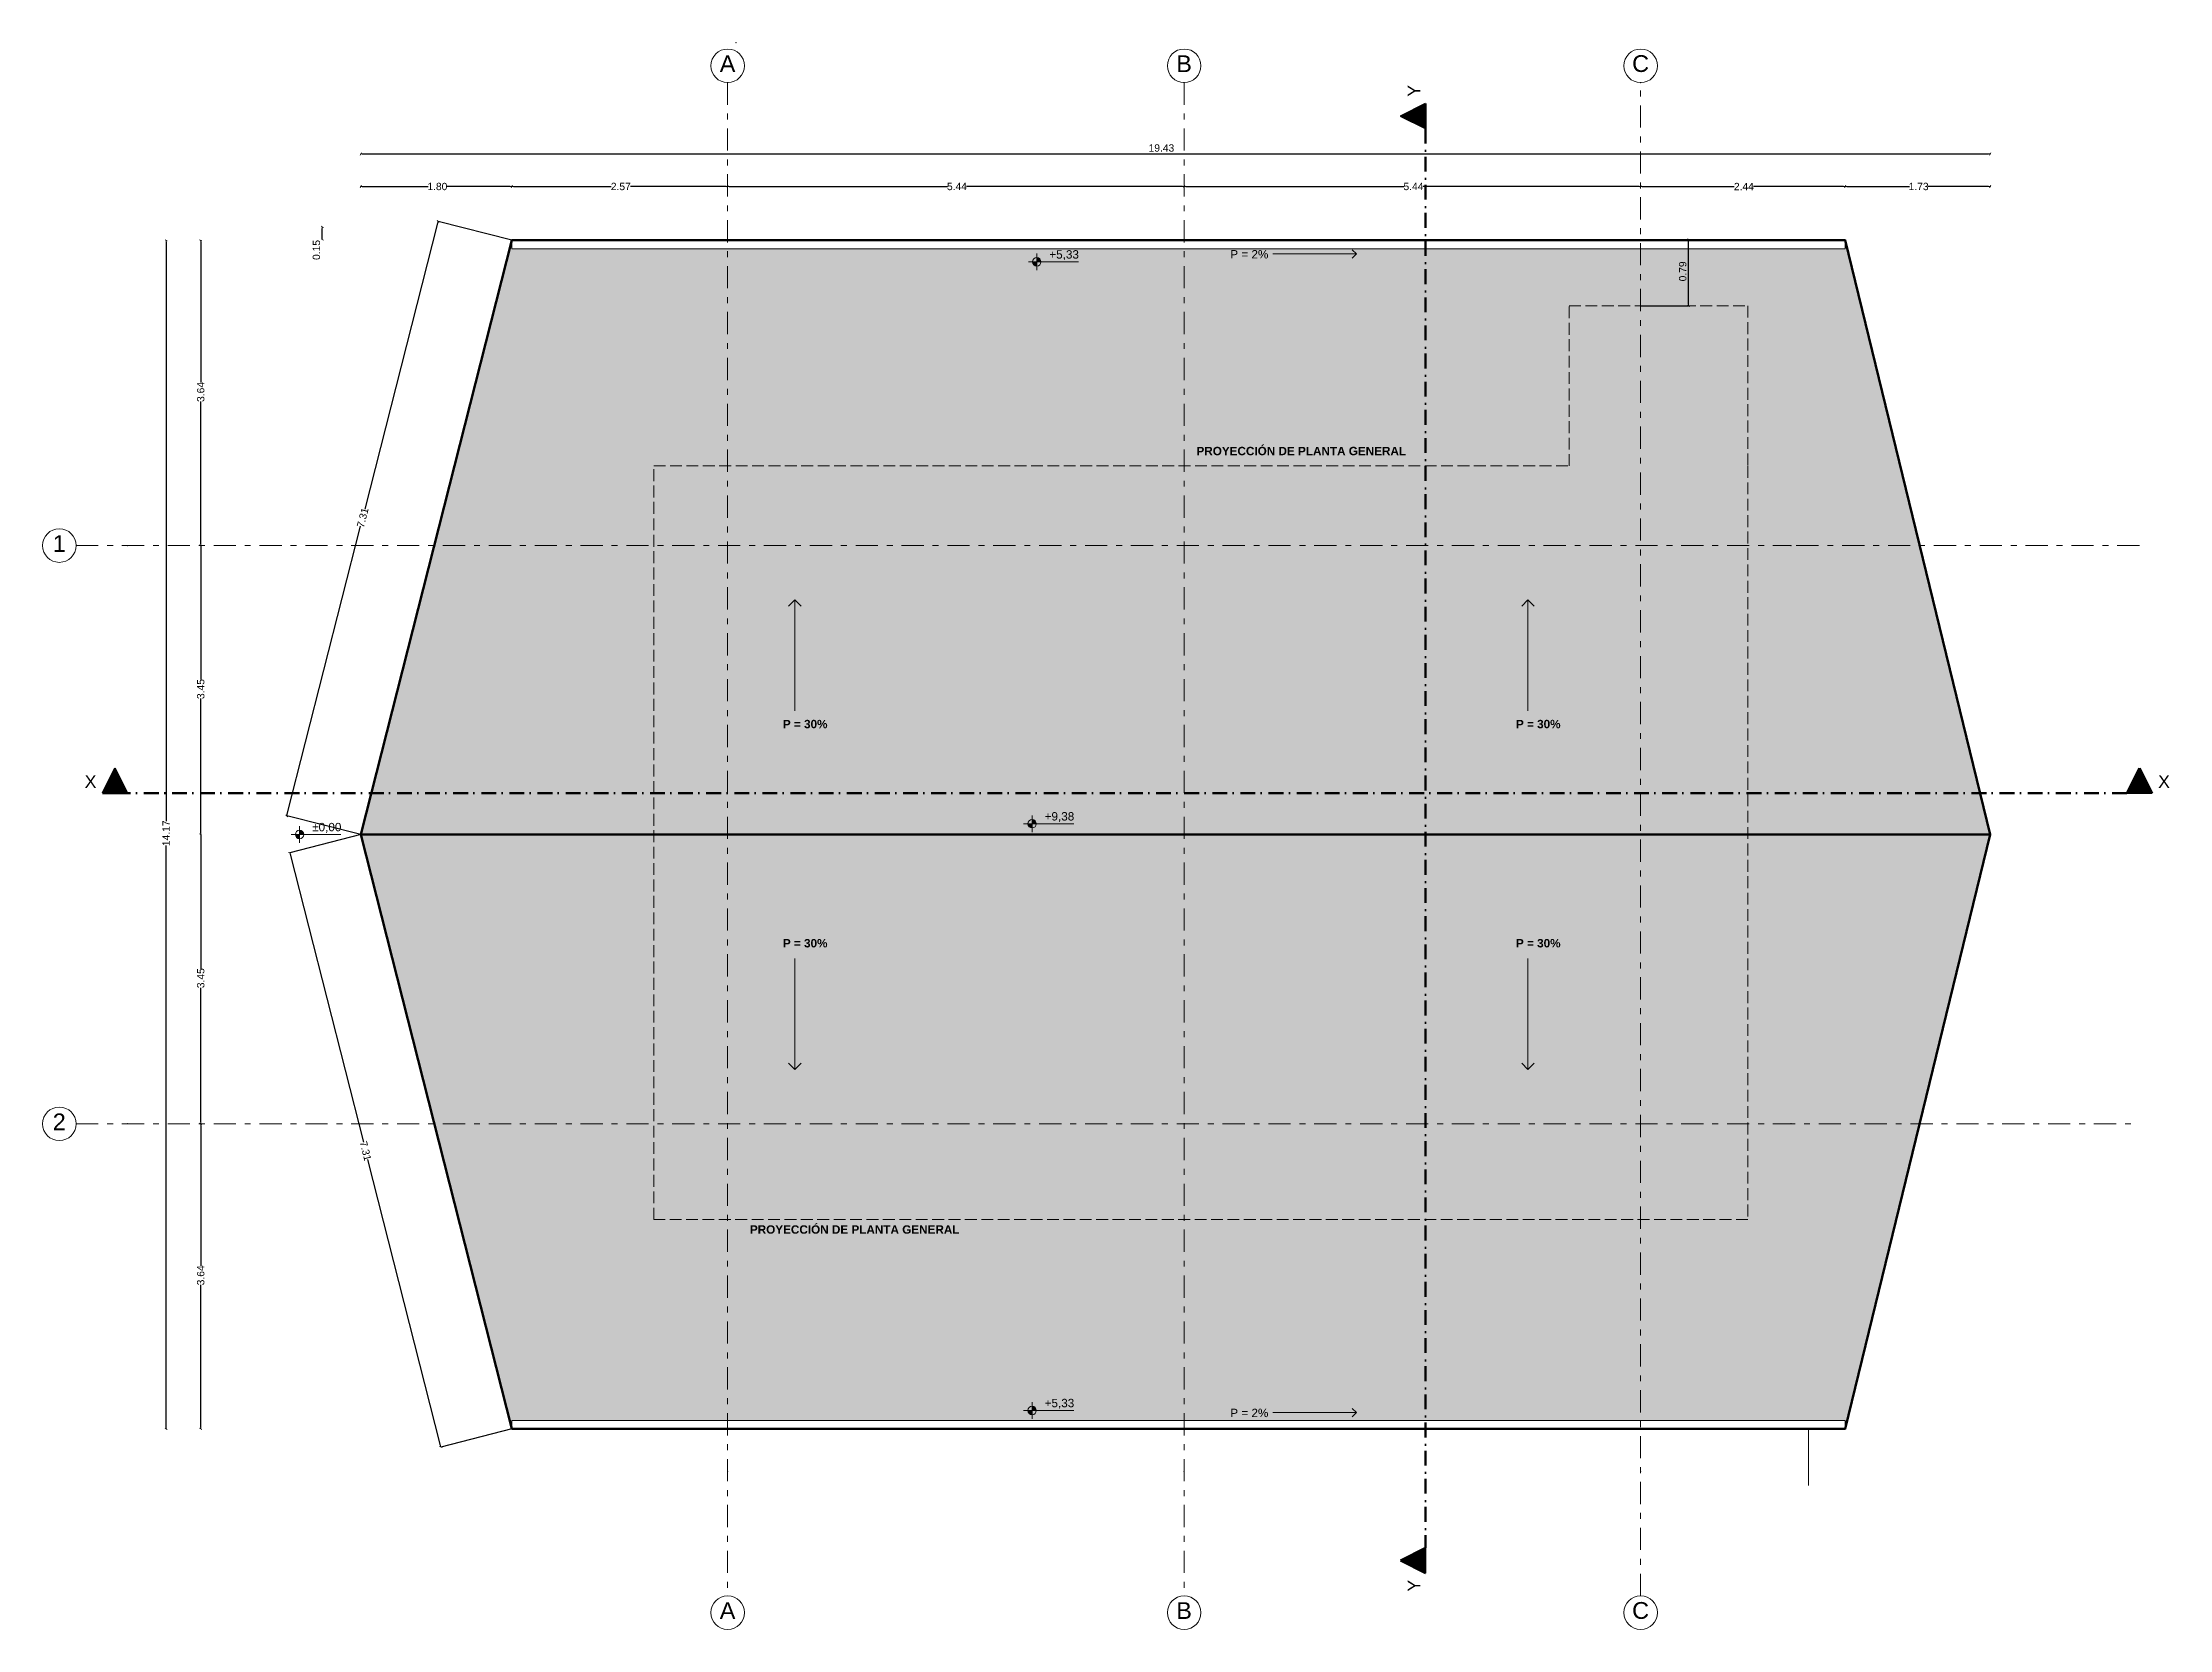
# Model space of a CAD drawing. Header units: millimetres. Extents: x -71878 to 121433, y -67383 to 83273.
# Drawn here: x -63644 to -38284, y -13074 to 5838 of the extents above; entities that cross this region are included whole.
import ezdxf

# ---------------------------------------------------------------- set-up
doc = ezdxf.new("R2010")
doc.units = ezdxf.units.MM
doc.header["$MEASUREMENT"] = 0
doc.set_wipeout_variables(frame=1)
for name, pattern in [('Dot & Dashed', [335.138881, 176.388884, -88.194442, 0, -70.555556]), ('Double Dashed', [546.805537, 264.583325, -105.833328, 70.555556, -105.833328]), ('Hidden Line', [195.611112, 141.111112, -54.5]), ('Wipeout_Contour', [1000, 0, -1000])]:
    doc.linetypes.add(name, pattern=pattern)
for name, color, linetype, lineweight in [('ACOTACIONES', 7, 'Continuous', 9), ('ACOTACIONES_Pluma_Nº__1', 7, 'Continuous', 0), ('ACOTACIONES_Pluma_Nº__21', 7, 'Continuous', 5), ('CORTES_Pluma_Nº__1', 7, 'Continuous', 0), ('CORTES_Pluma_Nº__101', 7, 'Continuous', 40), ('CORTES_Pluma_Nº__121', 7, 'Continuous', 50), ('EJES_Pluma_Nº__21', 7, 'Continuous', 5), ('Muros_Pluma_Nº__1', 7, 'Continuous', 0), ('Muros_Pluma_Nº__101', 7, 'Continuous', 40), ('SANITARIAS_Pluma_Nº__121', 7, 'Continuous', 50), ('SANITARIAS_Pluma_Nº__141', 7, 'Continuous', 60), ('Vigas_Pluma_Nº__1', 7, 'Continuous', 0), ('Vigas_Pluma_Nº__21', 7, 'Continuous', 5), ('Vigas_Pluma_Nº__61', 7, 'Continuous', 20)]:
    doc.layers.add(name, color=color, linetype=linetype, lineweight=lineweight)
for name, color, linetype in [('CORTES', 7, 'Continuous'), ('Muros', 7, 'Continuous'), ('Vigas', 7, 'Continuous')]:
    doc.layers.add(name, color=color, linetype=linetype)
doc.layers.add('Muros_Pluma_Nº__156', color=7, linetype='Continuous', lineweight=0, true_color=0xe8e8e8)
doc.styles.add('Estilo_Generado_1', font='swiss.ttf')
doc.styles.add('Estilo_Generado_2', font='Arial.ttf')
doc.styles.add('Estilo_Generado_3', font='swissb.ttf')
doc.styles.add('Estilo_Generado_4', font='swiss.ttf')
doc.dimstyles.new('Estilo_Generado__1', dxfattribs={"dimtxt": 87.5, "dimasz": 19, "dimexe": 0.18, "dimexo": 0, "dimgap": 0.09, "dimtad": 0, "dimlfac": 0.001, "dimzin": 0, "dimdsep": 46, "dimtxsty": 'Estilo_Generado_2', "dimblk": 'ARROWHEAD_2', "dimblk1": 'ARROWHEAD_2', "dimblk2": 'ARROWHEAD_2', "dimcen": 0.09, "dimse1": 1, "dimse2": 1, "dimclrd": 7, "dimclre": 7, "dimclrt": 7, "dimadec": 0, "dimazin": 0, "dimtfac": 1, "dimtmove": 0, "dimatfit": 3, "dimfxl": 1, "dimtolj": 1, "dimtzin": 0, "dimarcsym": 0})
doc.dimstyles.new('Estilo_Generado__2', dxfattribs={"dimtxt": 87.5, "dimasz": 19, "dimexe": 0.18, "dimexo": 0, "dimgap": 0.09, "dimtad": 0, "dimlfac": 0.001, "dimzin": 0, "dimdsep": 46, "dimtxsty": 'Estilo_Generado_2', "dimblk": 'ARROWHEAD_2', "dimblk1": 'ARROWHEAD_2', "dimblk2": 'ARROWHEAD_2', "dimcen": 0.09, "dimse1": 1, "dimse2": 1, "dimclrd": 7, "dimclre": 7, "dimclrt": 7, "dimadec": 0, "dimazin": 0, "dimtfac": 1, "dimtmove": 0, "dimatfit": 3, "dimfxl": 1, "dimtolj": 1, "dimtzin": 0, "dimarcsym": 0})
doc.dimstyles.new('Estilo_Generado__3', dxfattribs={"dimtxt": 87.5, "dimasz": 19, "dimexe": 0.18, "dimexo": 0, "dimgap": 0.09, "dimtad": 0, "dimlfac": 0.001, "dimzin": 0, "dimdsep": 46, "dimtxsty": 'Estilo_Generado_2', "dimblk": 'ARROWHEAD_2', "dimblk1": 'ARROWHEAD_2', "dimblk2": 'ARROWHEAD_2', "dimcen": 0.09, "dimclrd": 7, "dimclre": 7, "dimclrt": 7, "dimadec": 0, "dimazin": 0, "dimtfac": 1, "dimtdec": 4, "dimtmove": 2, "dimatfit": 3, "dimfxl": 1, "dimtolj": 1, "dimtzin": 0, "dimarcsym": 0})
doc.dimstyles.new('Estilo_Generado__4', dxfattribs={"dimtxt": 87.5, "dimasz": 19, "dimexe": 0.18, "dimexo": 0, "dimgap": 0.09, "dimtad": 0, "dimtih": 1, "dimtoh": 1, "dimlfac": 0.001, "dimzin": 0, "dimdsep": 46, "dimtxsty": 'Estilo_Generado_2', "dimblk": 'ARROWHEAD_2', "dimblk1": 'ARROWHEAD_2', "dimblk2": 'ARROWHEAD_2', "dimcen": 0.09, "dimclrd": 7, "dimclre": 7, "dimclrt": 7, "dimadec": 0, "dimazin": 0, "dimtfac": 1, "dimtdec": 4, "dimtmove": 2, "dimatfit": 3, "dimfxl": 1, "dimtolj": 1, "dimtzin": 0, "dimarcsym": 0})
doc.dimstyles.new('Estilo_Generado__5', dxfattribs={"dimtxt": 87.5, "dimasz": 19, "dimexe": 0.18, "dimexo": 0, "dimgap": 0.09, "dimtad": 0, "dimlfac": 0.001, "dimzin": 0, "dimdsep": 46, "dimtxsty": 'Estilo_Generado_2', "dimblk": 'ARROWHEAD_2', "dimblk1": 'ARROWHEAD_2', "dimblk2": 'ARROWHEAD_2', "dimcen": 0.09, "dimclrd": 7, "dimclre": 7, "dimclrt": 7, "dimadec": 0, "dimazin": 0, "dimtfac": 1, "dimtdec": 4, "dimtmove": 0, "dimatfit": 3, "dimfxl": 1, "dimtolj": 1, "dimtzin": 0, "dimarcsym": 0})

msp = doc.modelspace()

# ---------------------------------------------------------------- texts
at = {"layer": 'ACOTACIONES_Pluma_Nº__1', "linetype": 'Continuous', "char_height": 100, "attachment_point": 4, "style": 'Estilo_Generado_3'}
for s, insert in [('\\A1;{\\fSwis721 BT|b1|i0|c0|p34;PROYECCIÓN DE PLANTA GENERAL}', (-49885.072, 969.004)), ('\\A1;{\\fSwis721 BT|b1|i0|c0|p34;P = 30%}', (-54816.342, -2284.845)), ('\\A1;{\\fSwis721 BT|b1|i0|c0|p34;P = 30%}', (-46075.893, -2284.845)), ('\\A1;{\\fSwis721 BT|b1|i0|c0|p34;P = 30%}', (-54816.342, -4896.729)), ('\\A1;{\\fSwis721 BT|b1|i0|c0|p34;P = 30%}', (-46075.893, -4896.729)), ('\\A1;{\\fSwis721 BT|b1|i0|c0|p34;PROYECCIÓN DE PLANTA GENERAL}', (-55209.654, -8308.72))]:
    msp.add_mtext(s, dxfattribs=dict(at, insert=insert))
at = {"layer": 'EJES_Pluma_Nº__21', "linetype": 'Continuous', "char_height": 200, "attachment_point": 4, "style": 'Estilo_Generado_1'}
for s, insert in [('\\A1;{\\fSwis721 BT|b0|i0|c0|p34;A}', (-55569.176, 5585.791)), ('\\A1;{\\fSwis721 BT|b0|i0|c0|p34;B}', (-50126.155, 5585.792)), ('\\A1;{\\fSwis721 BT|b0|i0|c0|p34;C}', (-44690.923, 5585.93)), ('\\A1;{\\fSwis721 BT|b0|i0|c0|p34;1}', (-63522.103, -133.263)), ('\\A1;{\\fSwis721 BT|b0|i0|c0|p34;2}', (-63522.103, -7025.006)), ('\\A1;{\\fSwis721 BT|b0|i0|c0|p34;A}', (-55569.176, -12849.484)), ('\\A1;{\\fSwis721 BT|b0|i0|c0|p34;B}', (-50126.155, -12849.483)), ('\\A1;{\\fSwis721 BT|b0|i0|c0|p34;C}', (-44690.923, -12849.345))]:
    msp.add_mtext(s, dxfattribs=dict(at, insert=insert))

# ---------------------------------------------------------------- blocks, each defined once
blk = doc.blocks.new('Línea_1_3', base_point=(9935, 48987))
at = {"layer": 'Vigas_Pluma_Nº__1', "linetype": 'Continuous'}
for q in [(9860, 49062), (10010, 49062)]:
    blk.add_line((9935, 48987), q, dxfattribs=at)
at = {"layer": 'Vigas_Pluma_Nº__21', "linetype": 'Continuous'}
blk.add_line((9935, 48987), (9935, 50312), dxfattribs=at)
blk = doc.blocks.new('Línea_2_3', base_point=(18676, 48987))
at = {"layer": 'Vigas_Pluma_Nº__1', "linetype": 'Continuous'}
for q in [(18601, 49062), (18751, 49062)]:
    blk.add_line((18676, 48987), q, dxfattribs=at)
at = {"layer": 'Vigas_Pluma_Nº__21', "linetype": 'Continuous'}
blk.add_line((18676, 48987), (18676, 50312), dxfattribs=at)
blk = doc.blocks.new('Línea_3_3', base_point=(9935, 54585))
at = {"layer": 'Vigas_Pluma_Nº__1', "linetype": 'Continuous'}
for q in [(9860, 54510), (10010, 54510)]:
    blk.add_line((9935, 54585), q, dxfattribs=at)
at = {"layer": 'Vigas_Pluma_Nº__21', "linetype": 'Continuous'}
blk.add_line((9935, 54585), (9935, 53260), dxfattribs=at)
blk = doc.blocks.new('Línea_4_3', base_point=(18676, 54585))
at = {"layer": 'Vigas_Pluma_Nº__1', "linetype": 'Continuous'}
for q in [(18601, 54510), (18751, 54510)]:
    blk.add_line((18676, 54585), q, dxfattribs=at)
at = {"layer": 'Vigas_Pluma_Nº__21', "linetype": 'Continuous'}
blk.add_line((18676, 54585), (18676, 53260), dxfattribs=at)
blk = doc.blocks.new('Línea_5_3', base_point=(16631, 58707))
at = {"layer": 'ACOTACIONES_Pluma_Nº__1', "linetype": 'Continuous'}
for q in [(16581, 58757), (16581, 58657)]:
    blk.add_line((16631, 58707), q, dxfattribs=at)
at = {"layer": 'ACOTACIONES_Pluma_Nº__21', "linetype": 'Continuous'}
blk.add_line((16631, 58707), (15634, 58707), dxfattribs=at)
blk = doc.blocks.new('Línea_6_3', base_point=(16631, 44899))
at = {"layer": 'ACOTACIONES_Pluma_Nº__1', "linetype": 'Continuous'}
for q in [(16581, 44949), (16581, 44849)]:
    blk.add_line((16631, 44899), q, dxfattribs=at)
at = {"layer": 'ACOTACIONES_Pluma_Nº__21', "linetype": 'Continuous'}
blk.add_line((16631, 44899), (15634, 44899), dxfattribs=at)
blk = doc.blocks.new('ARROWHEAD_2')
at = {"color": 0, "linetype": 'Continuous', "lineweight": 0}
for p, q in [((0, 0), (-1, 0)), ((-0.4, -0.7), (0.4, 0.7))]:
    blk.add_line(p, q, dxfattribs=at)
blk = doc.blocks.new('*D536')
at = {"layer": 'ACOTACIONES', "color": 7, "linetype": 'Continuous', "lineweight": -2, "transparency": 16777216}
for p, q in [((-59831, 4122), (-59046, 4122)), ((-58066, 4122), (-58827, 4122))]:
    blk.add_line(p, q, dxfattribs=at)
at = {"layer": 'Defpoints', "color": 0, "linetype": 'Continuous', "transparency": 16777216}
for p in [(-59850, 4122), (-58047, 4122), (-58047, 4122)]:
    blk.add_point(p, dxfattribs=at)
at = {"layer": 'ACOTACIONES', "color": 7, "linetype": 'Continuous', "lineweight": -2, "transparency": 16777216, "xscale": 19, "yscale": 19, "zscale": 19, "rotation": 180}
blk.add_blockref('ARROWHEAD_2', (-59850, 4122), dxfattribs=at)
at = {"layer": 'ACOTACIONES', "color": 7, "linetype": 'Continuous', "lineweight": -2, "transparency": 16777216, "xscale": 19, "yscale": 19, "zscale": 19}
blk.add_blockref('ARROWHEAD_2', (-58047, 4122), dxfattribs=at)
at = {"layer": 'ACOTACIONES', "color": 7, "linetype": 'Continuous', "transparency": 16777216, "insert": (-58936, 4122), "char_height": 87.5, "attachment_point": 5, "style": 'Estilo_Generado_2'}
blk.add_mtext('\\A1;1.80', dxfattribs=at)
blk = doc.blocks.new('*D537')
at = {"layer": 'ACOTACIONES', "color": 7, "linetype": 'Continuous', "lineweight": -2, "transparency": 16777216}
for p, q in [((-58028, 4122), (-56863, 4122)), ((-55494, 4122), (-56634, 4122))]:
    blk.add_line(p, q, dxfattribs=at)
at = {"layer": 'Defpoints', "color": 0, "linetype": 'Continuous', "transparency": 16777216}
for p in [(-58047, 4122), (-55475, 4122), (-55475, 4122)]:
    blk.add_point(p, dxfattribs=at)
at = {"layer": 'ACOTACIONES', "color": 7, "linetype": 'Continuous', "lineweight": -2, "transparency": 16777216, "xscale": 19, "yscale": 19, "zscale": 19, "rotation": 180}
blk.add_blockref('ARROWHEAD_2', (-58047, 4122), dxfattribs=at)
at = {"layer": 'ACOTACIONES', "color": 7, "linetype": 'Continuous', "lineweight": -2, "transparency": 16777216, "xscale": 19, "yscale": 19, "zscale": 19}
blk.add_blockref('ARROWHEAD_2', (-55475, 4122), dxfattribs=at)
at = {"layer": 'ACOTACIONES', "color": 7, "linetype": 'Continuous', "transparency": 16777216, "insert": (-56749, 4122), "char_height": 87.5, "attachment_point": 5, "style": 'Estilo_Generado_2'}
blk.add_mtext('\\A1;2.57', dxfattribs=at)
blk = doc.blocks.new('*D538')
at = {"layer": 'ACOTACIONES', "color": 7, "linetype": 'Continuous', "lineweight": -2, "transparency": 16777216}
for p, q in [((-55456, 4122), (-52854, 4122)), ((-50051, 4122), (-52628, 4122))]:
    blk.add_line(p, q, dxfattribs=at)
at = {"layer": 'Defpoints', "color": 0, "linetype": 'Continuous', "transparency": 16777216}
for p in [(-55475, 4122), (-50032, 4122), (-50032, 4122)]:
    blk.add_point(p, dxfattribs=at)
at = {"layer": 'ACOTACIONES', "color": 7, "linetype": 'Continuous', "lineweight": -2, "transparency": 16777216, "xscale": 19, "yscale": 19, "zscale": 19, "rotation": 180}
blk.add_blockref('ARROWHEAD_2', (-55475, 4122), dxfattribs=at)
at = {"layer": 'ACOTACIONES', "color": 7, "linetype": 'Continuous', "lineweight": -2, "transparency": 16777216, "xscale": 19, "yscale": 19, "zscale": 19}
blk.add_blockref('ARROWHEAD_2', (-50032, 4122), dxfattribs=at)
at = {"layer": 'ACOTACIONES', "color": 7, "linetype": 'Continuous', "transparency": 16777216, "insert": (-52741, 4122), "char_height": 87.5, "attachment_point": 5, "style": 'Estilo_Generado_2'}
blk.add_mtext('\\A1;5.44', dxfattribs=at)
blk = doc.blocks.new('*D539')
at = {"layer": 'ACOTACIONES', "color": 7, "linetype": 'Continuous', "lineweight": -2, "transparency": 16777216}
for p, q in [((-50013, 4122), (-47411, 4122)), ((-44608, 4122), (-47185, 4122))]:
    blk.add_line(p, q, dxfattribs=at)
at = {"layer": 'Defpoints', "color": 0, "linetype": 'Continuous', "transparency": 16777216}
for p in [(-50032, 4122), (-44589, 4122), (-44589, 4122)]:
    blk.add_point(p, dxfattribs=at)
at = {"layer": 'ACOTACIONES', "color": 7, "linetype": 'Continuous', "lineweight": -2, "transparency": 16777216, "xscale": 19, "yscale": 19, "zscale": 19, "rotation": 180}
blk.add_blockref('ARROWHEAD_2', (-50032, 4122), dxfattribs=at)
at = {"layer": 'ACOTACIONES', "color": 7, "linetype": 'Continuous', "lineweight": -2, "transparency": 16777216, "xscale": 19, "yscale": 19, "zscale": 19}
blk.add_blockref('ARROWHEAD_2', (-44589, 4122), dxfattribs=at)
at = {"layer": 'ACOTACIONES', "color": 7, "linetype": 'Continuous', "transparency": 16777216, "insert": (-47298, 4122), "char_height": 87.5, "attachment_point": 5, "style": 'Estilo_Generado_2'}
blk.add_mtext('\\A1;5.44', dxfattribs=at)
blk = doc.blocks.new('*D540')
at = {"layer": 'ACOTACIONES', "color": 7, "linetype": 'Continuous', "lineweight": -2, "transparency": 16777216}
for p, q in [((-44570, 4122), (-43473, 4122)), ((-42170, 4122), (-43243, 4122))]:
    blk.add_line(p, q, dxfattribs=at)
at = {"layer": 'Defpoints', "color": 0, "linetype": 'Continuous', "transparency": 16777216}
for p in [(-44589, 4122), (-42151, 4122), (-42151, 4122)]:
    blk.add_point(p, dxfattribs=at)
at = {"layer": 'ACOTACIONES', "color": 7, "linetype": 'Continuous', "lineweight": -2, "transparency": 16777216, "xscale": 19, "yscale": 19, "zscale": 19, "rotation": 180}
blk.add_blockref('ARROWHEAD_2', (-44589, 4122), dxfattribs=at)
at = {"layer": 'ACOTACIONES', "color": 7, "linetype": 'Continuous', "lineweight": -2, "transparency": 16777216, "xscale": 19, "yscale": 19, "zscale": 19}
blk.add_blockref('ARROWHEAD_2', (-42151, 4122), dxfattribs=at)
at = {"layer": 'ACOTACIONES', "color": 7, "linetype": 'Continuous', "transparency": 16777216, "insert": (-43358, 4122), "char_height": 87.5, "attachment_point": 5, "style": 'Estilo_Generado_2'}
blk.add_mtext('\\A1;2.44', dxfattribs=at)
blk = doc.blocks.new('*D541')
at = {"layer": 'ACOTACIONES', "color": 7, "linetype": 'Continuous', "lineweight": -2, "transparency": 16777216}
for p, q in [((-42132, 4122), (-41384, 4122)), ((-40442, 4122), (-41165, 4122))]:
    blk.add_line(p, q, dxfattribs=at)
at = {"layer": 'Defpoints', "color": 0, "linetype": 'Continuous', "transparency": 16777216}
for p in [(-42151, 4122), (-40423, 4122), (-40423, 4122)]:
    blk.add_point(p, dxfattribs=at)
at = {"layer": 'ACOTACIONES', "color": 7, "linetype": 'Continuous', "lineweight": -2, "transparency": 16777216, "xscale": 19, "yscale": 19, "zscale": 19, "rotation": 180}
blk.add_blockref('ARROWHEAD_2', (-42151, 4122), dxfattribs=at)
at = {"layer": 'ACOTACIONES', "color": 7, "linetype": 'Continuous', "lineweight": -2, "transparency": 16777216, "xscale": 19, "yscale": 19, "zscale": 19}
blk.add_blockref('ARROWHEAD_2', (-40423, 4122), dxfattribs=at)
at = {"layer": 'ACOTACIONES', "color": 7, "linetype": 'Continuous', "transparency": 16777216, "insert": (-41275, 4122), "char_height": 87.5, "attachment_point": 5, "style": 'Estilo_Generado_2'}
blk.add_mtext('\\A1;1.73', dxfattribs=at)
blk = doc.blocks.new('*D542')
at = {"layer": 'ACOTACIONES', "color": 7, "linetype": 'Continuous', "lineweight": -2, "transparency": 16777216}
for p, q in [((-61757, -7068), (-61757, -8741)), ((-61757, -10666), (-61757, -8967))]:
    blk.add_line(p, q, dxfattribs=at)
at = {"layer": 'Defpoints', "color": 0, "linetype": 'Continuous', "transparency": 16777216}
for p in [(-61757, -7049), (-61159, -7049), (-61159, -10685)]:
    blk.add_point(p, dxfattribs=at)
at = {"layer": 'ACOTACIONES', "color": 7, "linetype": 'Continuous', "lineweight": -2, "transparency": 16777216, "xscale": 19, "yscale": 19, "zscale": 19}
for p, rotation in [((-61757, -7049), 90), ((-61757, -10685), 270)]:
    blk.add_blockref('ARROWHEAD_2', p, dxfattribs=dict(at, rotation=rotation))
at = {"layer": 'ACOTACIONES', "color": 7, "linetype": 'Continuous', "transparency": 16777216, "insert": (-61757, -8854), "char_height": 87.5, "attachment_point": 5, "rotation": 90, "style": 'Estilo_Generado_2'}
blk.add_mtext('\\A1;3.64', dxfattribs=at)
blk = doc.blocks.new('*D543')
at = {"layer": 'ACOTACIONES', "color": 7, "linetype": 'Continuous', "lineweight": -2, "transparency": 16777216}
for p, q in [((-61757, -3621), (-61757, -5200)), ((-61757, -7030), (-61757, -5426))]:
    blk.add_line(p, q, dxfattribs=at)
at = {"layer": 'Defpoints', "color": 0, "linetype": 'Continuous', "transparency": 16777216}
for p in [(-61757, -3602), (-59850, -3602), (-61159, -7049)]:
    blk.add_point(p, dxfattribs=at)
at = {"layer": 'ACOTACIONES', "color": 7, "linetype": 'Continuous', "lineweight": -2, "transparency": 16777216, "xscale": 19, "yscale": 19, "zscale": 19}
for p, rotation in [((-61757, -3602), 90), ((-61757, -7049), 270)]:
    blk.add_blockref('ARROWHEAD_2', p, dxfattribs=dict(at, rotation=rotation))
at = {"layer": 'ACOTACIONES', "color": 7, "linetype": 'Continuous', "transparency": 16777216, "insert": (-61757, -5313), "char_height": 87.5, "attachment_point": 5, "rotation": 90, "style": 'Estilo_Generado_2'}
blk.add_mtext('\\A1;3.45', dxfattribs=at)
blk = doc.blocks.new('*D544')
at = {"layer": 'ACOTACIONES', "color": 7, "linetype": 'Continuous', "lineweight": -2, "transparency": 16777216}
for p, q in [((-61757, -176), (-61757, -1754)), ((-61757, -3583), (-61757, -1980))]:
    blk.add_line(p, q, dxfattribs=at)
at = {"layer": 'Defpoints', "color": 0, "linetype": 'Continuous', "transparency": 16777216}
for p in [(-61757, -157), (-61159, -157), (-59850, -3602)]:
    blk.add_point(p, dxfattribs=at)
at = {"layer": 'ACOTACIONES', "color": 7, "linetype": 'Continuous', "lineweight": -2, "transparency": 16777216, "xscale": 19, "yscale": 19, "zscale": 19}
for p, rotation in [((-61757, -157), 90), ((-61757, -3602), 270)]:
    blk.add_blockref('ARROWHEAD_2', p, dxfattribs=dict(at, rotation=rotation))
at = {"layer": 'ACOTACIONES', "color": 7, "linetype": 'Continuous', "transparency": 16777216, "insert": (-61757, -1867), "char_height": 87.5, "attachment_point": 5, "rotation": 90, "style": 'Estilo_Generado_2'}
blk.add_mtext('\\A1;3.45', dxfattribs=at)
blk = doc.blocks.new('*D545')
at = {"layer": 'ACOTACIONES', "color": 7, "linetype": 'Continuous', "lineweight": -2, "transparency": 16777216}
for p, q in [((-61757, 3462), (-61757, 1787)), ((-61757, -138), (-61757, 1561))]:
    blk.add_line(p, q, dxfattribs=at)
at = {"layer": 'Defpoints', "color": 0, "linetype": 'Continuous', "transparency": 16777216}
for p in [(-61757, 3481), (-58047, 3481), (-61159, -157)]:
    blk.add_point(p, dxfattribs=at)
at = {"layer": 'ACOTACIONES', "color": 7, "linetype": 'Continuous', "lineweight": -2, "transparency": 16777216, "xscale": 19, "yscale": 19, "zscale": 19}
for p, rotation in [((-61757, 3481), 90), ((-61757, -157), 270)]:
    blk.add_blockref('ARROWHEAD_2', p, dxfattribs=dict(at, rotation=rotation))
at = {"layer": 'ACOTACIONES', "color": 7, "linetype": 'Continuous', "transparency": 16777216, "insert": (-61757, 1674), "char_height": 87.5, "attachment_point": 5, "rotation": 90, "style": 'Estilo_Generado_2'}
blk.add_mtext('\\A1;3.64', dxfattribs=at)
blk = doc.blocks.new('*D546')
at = {"layer": 'ACOTACIONES', "color": 7, "linetype": 'Continuous', "lineweight": -2, "transparency": 16777216}
for p, q in [((-62170, 3462), (-62170, -3443)), ((-62170, -10666), (-62170, -3730))]:
    blk.add_line(p, q, dxfattribs=at)
at = {"layer": 'Defpoints', "color": 0, "linetype": 'Continuous', "transparency": 16777216}
for p in [(-62170, 3481), (-58047, 3481), (-59356, -10685)]:
    blk.add_point(p, dxfattribs=at)
at = {"layer": 'ACOTACIONES', "color": 7, "linetype": 'Continuous', "lineweight": -2, "transparency": 16777216, "xscale": 19, "yscale": 19, "zscale": 19}
for p, rotation in [((-62170, 3481), 90), ((-62170, -10685), 270)]:
    blk.add_blockref('ARROWHEAD_2', p, dxfattribs=dict(at, rotation=rotation))
at = {"layer": 'ACOTACIONES', "color": 7, "linetype": 'Continuous', "transparency": 16777216, "insert": (-62170, -3586), "char_height": 87.5, "attachment_point": 5, "rotation": 90, "style": 'Estilo_Generado_2'}
blk.add_mtext('\\A1;14.17', dxfattribs=at)
blk = doc.blocks.new('*D547')
at = {"layer": 'ACOTACIONES', "color": 7, "linetype": 'Continuous', "lineweight": -2, "transparency": 16777216}
for p, q in [((-59850, 4511), (-59850, 4511)), ((-59831, 4511), (-40442, 4511)), ((-40423, 4511), (-40423, 4511))]:
    blk.add_line(p, q, dxfattribs=at)
at = {"layer": 'Defpoints', "color": 0, "linetype": 'Continuous', "transparency": 16777216}
for p in [(-59850, 4511), (-40423, 4511), (-40423, 4511)]:
    blk.add_point(p, dxfattribs=at)
at = {"layer": 'ACOTACIONES', "color": 7, "linetype": 'Continuous', "lineweight": -2, "transparency": 16777216, "xscale": 19, "yscale": 19, "zscale": 19, "rotation": 180}
blk.add_blockref('ARROWHEAD_2', (-59850, 4511), dxfattribs=at)
at = {"layer": 'ACOTACIONES', "color": 7, "linetype": 'Continuous', "lineweight": -2, "transparency": 16777216, "xscale": 19, "yscale": 19, "zscale": 19}
blk.add_blockref('ARROWHEAD_2', (-40423, 4511), dxfattribs=at)
at = {"layer": 'ACOTACIONES', "color": 7, "linetype": 'Continuous', "transparency": 16777216, "insert": (-50303, 4581), "char_height": 87.5, "attachment_point": 5, "style": 'Estilo_Generado_2'}
blk.add_mtext('\\A1;19.43', dxfattribs=at)
blk = doc.blocks.new('*D548')
at = {"layer": 'ACOTACIONES', "color": 7, "linetype": 'Continuous', "lineweight": -2, "transparency": 16777216}
for p, q in [((-60308, 3642), (-60309, 3642)), ((-60308, 3511), (-60308, 3623)), ((-60308, 3492), (-60309, 3492))]:
    blk.add_line(p, q, dxfattribs=at)
at = {"layer": 'Defpoints', "color": 0, "linetype": 'Continuous', "transparency": 16777216}
for p in [(-60308, 3642), (-60308, 3642), (-60308, 3492)]:
    blk.add_point(p, dxfattribs=at)
at = {"layer": 'ACOTACIONES', "color": 7, "linetype": 'Continuous', "lineweight": -2, "transparency": 16777216, "xscale": 19, "yscale": 19, "zscale": 19}
for p, rotation in [((-60308, 3642), 90), ((-60308, 3492), 270)]:
    blk.add_blockref('ARROWHEAD_2', p, dxfattribs=dict(at, rotation=rotation))
at = {"layer": 'ACOTACIONES', "color": 7, "linetype": 'Continuous', "transparency": 16777216, "insert": (-60378, 3366), "char_height": 87.5, "attachment_point": 5, "rotation": 90, "style": 'Estilo_Generado_2'}
blk.add_mtext('\\A1;0.15', dxfattribs=at)
blk = doc.blocks.new('*D549')
at = {"layer": 'ACOTACIONES', "color": 7, "linetype": 'Continuous', "lineweight": -2, "transparency": 16777216}
for p, q in [((-44589, 3492), (-44017, 3492)), ((-44017, 2720), (-44017, 3473)), ((-44589, 2701), (-44017, 2701))]:
    blk.add_line(p, q, dxfattribs=at)
at = {"layer": 'Defpoints', "color": 0, "linetype": 'Continuous', "transparency": 16777216}
for p in [(-44589, 3492), (-44017, 3492), (-44589, 2701)]:
    blk.add_point(p, dxfattribs=at)
at = {"layer": 'ACOTACIONES', "color": 7, "linetype": 'Continuous', "lineweight": -2, "transparency": 16777216, "xscale": 19, "yscale": 19, "zscale": 19}
for p, rotation in [((-44017, 3492), 90), ((-44017, 2701), 270)]:
    blk.add_blockref('ARROWHEAD_2', p, dxfattribs=dict(at, rotation=rotation))
at = {"layer": 'ACOTACIONES', "color": 7, "linetype": 'Continuous', "transparency": 16777216, "insert": (-44087, 3111), "char_height": 87.5, "attachment_point": 5, "rotation": 90, "style": 'Estilo_Generado_2'}
blk.add_mtext('\\A1;0.79', dxfattribs=at)
blk = doc.blocks.new('*D550')
at = {"layer": 'ACOTACIONES', "color": 7, "linetype": 'Continuous', "lineweight": -2, "transparency": 16777216}
for p, q in [((-58933, 3687), (-59800, 277)), ((-58047, 3481), (-58928, 3705)), ((-60726, -3359), (-59852, 74)), ((-59850, -3602), (-60731, -3378))]:
    blk.add_line(p, q, dxfattribs=at)
at = {"layer": 'Defpoints', "color": 0, "linetype": 'Continuous', "transparency": 16777216}
for p in [(-58928, 3705), (-58047, 3481), (-59850, -3602)]:
    blk.add_point(p, dxfattribs=at)
at = {"layer": 'ACOTACIONES', "color": 7, "linetype": 'Continuous', "lineweight": -2, "transparency": 16777216, "xscale": 19, "yscale": 19, "zscale": 19}
for p, rotation in [((-58928, 3705), 75.72041712812532), ((-60731, -3378), 255.7204171281253)]:
    blk.add_blockref('ARROWHEAD_2', p, dxfattribs=dict(at, rotation=rotation))
at = {"layer": 'ACOTACIONES', "color": 7, "linetype": 'Continuous', "transparency": 16777216, "insert": (-59826, 176), "char_height": 87.5, "attachment_point": 5, "rotation": 75.7204, "style": 'Estilo_Generado_2'}
blk.add_mtext('\\A1;7.31', dxfattribs=at)
blk = doc.blocks.new('*D551')
at = {"layer": 'ACOTACIONES', "color": 7, "linetype": 'Continuous', "lineweight": -2, "transparency": 16777216}
for p, q in [((-59850, -3602), (-60697, -3818)), ((-60692, -3836), (-59818, -7269)), ((-58899, -10882), (-59766, -7473)), ((-58047, -10685), (-58894, -10900))]:
    blk.add_line(p, q, dxfattribs=at)
at = {"layer": 'Defpoints', "color": 0, "linetype": 'Continuous', "transparency": 16777216}
for p in [(-59850, -3602), (-60697, -3818), (-58047, -10685)]:
    blk.add_point(p, dxfattribs=at)
at = {"layer": 'ACOTACIONES', "color": 7, "linetype": 'Continuous', "lineweight": -2, "transparency": 16777216, "xscale": 19, "yscale": 19, "zscale": 19}
for p, rotation in [((-60697, -3818), 104.2795828718747), ((-58894, -10900), 284.2795828718747)]:
    blk.add_blockref('ARROWHEAD_2', p, dxfattribs=dict(at, rotation=rotation))
at = {"layer": 'ACOTACIONES', "color": 7, "linetype": 'Continuous', "transparency": 16777216, "insert": (-59792, -7371), "char_height": 87.5, "attachment_point": 5, "rotation": 284.2796, "style": 'Estilo_Generado_2'}
blk.add_mtext('\\A1;7.31', dxfattribs=at)
blk = doc.blocks.new('Cota de Nivel_1_3', base_point=(12763, 51916))
at = {"layer": 'ACOTACIONES_Pluma_Nº__1', "linetype": 'Continuous'}
for points in [[(12763, 51916), (12713, 51916), (12716, 51896), (12727, 51880), (12743, 51869), (12763, 51866)], [(12763, 51916), (12813, 51916), (12809, 51935), (12798, 51951), (12782, 51962), (12763, 51966)]]:
    blk.add_hatch(color=256, dxfattribs=at).paths.add_polyline_path(points)
for p, q in [((12763, 51816), (12763, 52016)), ((12663, 51916), (13260, 51916))]:
    blk.add_line(p, q, dxfattribs=at)
blk.add_circle((12763, 51916), 50, dxfattribs=at)
at = {"layer": 'ACOTACIONES_Pluma_Nº__1', "insert": (12913, 51936), "char_height": 100, "attachment_point": 7, "style": 'Estilo_Generado_2'}
blk.add_mtext('\\A1;{\\fArial|b0|i0|c0|p34;+9,38}', dxfattribs=at)
blk = doc.blocks.new('Cota de Nivel_2_3', base_point=(4029, 51787))
at = {"layer": 'ACOTACIONES_Pluma_Nº__1', "linetype": 'Continuous'}
for points in [[(4029, 51787), (3979, 51787), (3983, 51768), (3994, 51752), (4010, 51741), (4029, 51737)], [(4029, 51787), (4079, 51787), (4075, 51807), (4064, 51823), (4048, 51834), (4029, 51837)]]:
    blk.add_hatch(color=256, dxfattribs=at).paths.add_polyline_path(points)
for p, q in [((3929, 51787), (4521, 51787)), ((4029, 51687), (4029, 51887))]:
    blk.add_line(p, q, dxfattribs=at)
blk.add_circle((4029, 51787), 50, dxfattribs=at)
at = {"layer": 'ACOTACIONES_Pluma_Nº__1', "insert": (4179, 51807), "char_height": 100, "attachment_point": 7, "style": 'Estilo_Generado_2'}
blk.add_mtext('\\A1;{\\fArial|b0|i0|c0|p34;±0,00}', dxfattribs=at)
blk = doc.blocks.new('Cota de Nivel_3_3', base_point=(12763, 44923))
at = {"layer": 'ACOTACIONES_Pluma_Nº__1', "linetype": 'Continuous'}
for points in [[(12763, 44923), (12713, 44923), (12716, 44904), (12727, 44888), (12743, 44877), (12763, 44873)], [(12763, 44923), (12813, 44923), (12809, 44942), (12798, 44959), (12782, 44969), (12763, 44973)]]:
    blk.add_hatch(color=256, dxfattribs=at).paths.add_polyline_path(points)
for p, q in [((12663, 44923), (13260, 44923)), ((12763, 44823), (12763, 45023))]:
    blk.add_line(p, q, dxfattribs=at)
blk.add_circle((12763, 44923), 50, dxfattribs=at)
at = {"layer": 'ACOTACIONES_Pluma_Nº__1', "insert": (12913, 44943), "char_height": 100, "attachment_point": 7, "style": 'Estilo_Generado_2'}
blk.add_mtext('\\A1;{\\fArial|b0|i0|c0|p34;+5,33}', dxfattribs=at)
blk = doc.blocks.new('Cota de Nivel_4_3', base_point=(12818, 58612))
at = {"layer": 'ACOTACIONES_Pluma_Nº__1', "linetype": 'Continuous'}
for points in [[(12818, 58612), (12768, 58612), (12772, 58593), (12783, 58577), (12799, 58566), (12818, 58562)], [(12818, 58612), (12868, 58612), (12865, 58632), (12854, 58648), (12838, 58659), (12818, 58662)]]:
    blk.add_hatch(color=256, dxfattribs=at).paths.add_polyline_path(points)
for p, q in [((12718, 58612), (13315, 58612)), ((12818, 58512), (12818, 58712))]:
    blk.add_line(p, q, dxfattribs=at)
blk.add_circle((12818, 58612), 50, dxfattribs=at)
at = {"layer": 'ACOTACIONES_Pluma_Nº__1', "insert": (12968, 58632), "char_height": 100, "attachment_point": 7, "style": 'Estilo_Generado_2'}
blk.add_mtext('\\A1;{\\fArial|b0|i0|c0|p34;+5,33}', dxfattribs=at)
blk = doc.blocks.new('Plano de Corte_1_3', base_point=(25967, 52279))
at = {"layer": 'CORTES', "linetype": 'Continuous', "lineweight": 0, "true_color": 0x000000}
for points in [[(1678, 52279), (1978, 52279), (1828, 52579)], [(26117, 52279), (25817, 52279), (25967, 52579)]]:
    blk.add_hatch(color=18, dxfattribs=at).paths.add_polyline_path(points)
at = {"layer": 'CORTES_Pluma_Nº__101', "linetype": 'Continuous'}
for p, q in [((1828, 52579), (1678, 52279)), ((1978, 52279), (1828, 52579)), ((25817, 52279), (25967, 52579)), ((25967, 52579), (26117, 52279)), ((1678, 52279), (1978, 52279)), ((26117, 52279), (25817, 52279))]:
    blk.add_line(p, q, dxfattribs=at)
at = {"layer": 'CORTES_Pluma_Nº__121', "linetype": 'Dot & Dashed'}
blk.add_line((25817, 52279), (1978, 52279), dxfattribs=at)
at = {"layer": 'CORTES_Pluma_Nº__1', "char_height": 150, "style": 'Estilo_Generado_4'}
for insert, attachment_point in [((1467, 52343), 7), ((26329, 52343), 9)]:
    blk.add_mtext('\\A1;{\\fSwis721 BT|b0|i0|c0|p34;X}', dxfattribs=dict(at, insert=insert, attachment_point=attachment_point))
blk = doc.blocks.new('Plano de Corte_2_3', base_point=(17455, 60350))
at = {"layer": 'CORTES', "linetype": 'Continuous', "lineweight": 0, "true_color": 0x000000}
for points in [[(17455, 60500), (17455, 60200), (17155, 60350)], [(17455, 42984), (17455, 43284), (17155, 43134)]]:
    blk.add_hatch(color=18, dxfattribs=at).paths.add_polyline_path(points)
at = {"layer": 'CORTES_Pluma_Nº__101', "linetype": 'Continuous'}
for p, q in [((17155, 60350), (17455, 60500)), ((17455, 60500), (17455, 60200)), ((17455, 60200), (17155, 60350)), ((17455, 43284), (17155, 43134)), ((17155, 43134), (17455, 42984)), ((17455, 42984), (17455, 43284))]:
    blk.add_line(p, q, dxfattribs=at)
at = {"layer": 'CORTES_Pluma_Nº__121', "linetype": 'Dot & Dashed'}
blk.add_line((17455, 60200), (17455, 43284), dxfattribs=at)
at = {"layer": 'CORTES_Pluma_Nº__1', "char_height": 150, "rotation": 90, "style": 'Estilo_Generado_4'}
for insert, attachment_point in [((17391, 60720), 9), ((17391, 42765), 7)]:
    blk.add_mtext('\\A1;{\\fSwis721 BT|b0|i0|c0|p34;Y}', dxfattribs=dict(at, insert=insert, attachment_point=attachment_point))

# ---------------------------------------------------------------- dimensions: what is measured, and where the dimension line sits
at = {"layer": 'ACOTACIONES', "linetype": 'Continuous'}
for base, p1, p2, dimstyle, picture, middle in [((-40422.663, 4511.003), (-59849.948, 4511.003), (-40422.663, 4511.003), 'Estilo_Generado__3', '*D547', (-50303.1, 4581.003)), ((-58047.235, 4122.207), (-59849.948, 4122.207), (-58047.235, 4122.207), 'Estilo_Generado__1', '*D536', (-58936.255, 4122.207)), ((-55475.012, 4122.207), (-58047.235, 4122.207), (-55475.012, 4122.207), 'Estilo_Generado__1', '*D537', (-56748.787, 4122.207)), ((-50031.991, 4122.207), (-55475.012, 4122.207), (-50031.991, 4122.207), 'Estilo_Generado__1', '*D538', (-52741.165, 4122.207)), ((-44588.97, 4122.207), (-50031.991, 4122.207), (-44588.97, 4122.207), 'Estilo_Generado__1', '*D539', (-47298.144, 4122.207)), ((-42151.466, 4122.207), (-44588.97, 4122.207), (-42151.466, 4122.207), 'Estilo_Generado__1', '*D540', (-43357.881, 4122.207)), ((-40422.663, 4122.207), (-42151.466, 4122.207), (-40422.663, 4122.207), 'Estilo_Generado__1', '*D541', (-41274.728, 4122.207))]:
    dim = msp.add_linear_dim(base=base, p1=p1, p2=p2, dimstyle=dimstyle, dxfattribs=at)
    dim.commit()
    dim.dimension.update_dxf_attribs({"geometry": picture, "text_midpoint": middle, "dimtype": 160})
for base, p1, p2, dimstyle, picture, middle in [((-60308.348, 3642.475), (-60308.348, 3492.475), (-60308.348, 3642.475), 'Estilo_Generado__4', '*D548', (-60378.348, 3365.889)), ((-61756.873, -156.796), (-59849.948, -3602.048), (-61158.869, -156.796), 'Estilo_Generado__2', '*D544', (-61756.873, -1867.085)), ((-61756.873, -3602.048), (-61158.869, -7048.539), (-59849.948, -3602.048), 'Estilo_Generado__2', '*D543', (-61756.873, -5312.957)), ((-61756.873, -7048.539), (-61158.869, -10684.917), (-61158.869, -7048.539), 'Estilo_Generado__2', '*D542', (-61756.873, -8854.391))]:
    dim = msp.add_linear_dim(base=base, p1=p1, p2=p2, angle=90, dimstyle=dimstyle, dxfattribs=at)
    dim.commit()
    dim.dimension.update_dxf_attribs({"geometry": picture, "text_midpoint": middle, "dimtype": 160, "text_rotation": 90})

# ---------------------------------------------------------------- hatches: boundary and pattern name
at = {"layer": 'Muros_Pluma_Nº__156', "linetype": 'Continuous', "lineweight": 0, "true_color": 0xe8e8e8}
msp.add_hatch(color=254, dxfattribs=at).paths.add_polyline_path([(-58047.235, 3480.821), (-42151.466, 3480.821), (-40422.663, -3602.048), (-42151.466, -10684.917), (-58047.235, -10684.917), (-59849.948, -3602.048)])

# ---------------------------------------------------------------- linework, layer by layer
at = {"layer": 'EJES_Pluma_Nº__21', "linetype": 'Double Dashed'}
for p, q in [((-55475.012, 5360.998), (-55475.012, 5360.997)), ((-50031.991, 5360.998), (-50031.991, 5360.997)), ((-44588.97, 5360.998), (-44588.97, 5360.997)), ((-63243.583, -156.796), (-42796.801, -156.796)), ((-62631.722, -156.796), (-62631.721, -156.796)), ((-38641.144, -156.796), (-42796.801, -156.796)), ((-63243.583, -7048.539), (-38641.144, -7048.539)), ((-62631.722, -7048.539), (-62631.721, -7048.539)), ((-42796.801, -7048.539), (-42796.802, -7048.539)), ((-55475.012, -11188.329), (-55475.012, -11188.328)), ((-50031.991, -11188.329), (-50031.991, -11188.328)), ((-44588.97, -11188.329), (-44588.97, -11188.328))]:
    msp.add_line(p, q, dxfattribs=at)
at = {"layer": 'EJES_Pluma_Nº__21', "linetype": 'Continuous'}
for centre in [(-55475.012, 5560.997), (-50031.991, 5560.997), (-44588.97, 5560.997), (-63443.583, -156.796), (-63443.583, -7048.539), (-55475.012, -12874.278), (-50031.991, -12874.278), (-44588.97, -12874.278)]:
    msp.add_circle(centre, 200, dxfattribs=at)
at = {"layer": 'EJES_Pluma_Nº__21', "linetype": 'Double Dashed'}
for p in [(-55374.941, 5837.804), (-55374.941, 5837.804), (-55475.012, 5360.998), (-55475.012, 5360.998), (-50031.991, 5360.998), (-50031.991, 5360.998), (-44588.97, 5360.998), (-44588.97, 5360.998), (-62631.722, -156.796), (-62631.722, -156.796), (-42796.801, -156.796), (-62631.722, -7048.539), (-62631.722, -7048.539), (-42796.801, -7048.539), (-42796.801, -7048.539), (-55475.012, -11188.329), (-55475.012, -11188.329), (-50031.991, -11188.329), (-50031.991, -11188.329), (-44588.97, -11188.329), (-44588.97, -11188.329)]:
    msp.add_point(p, dxfattribs=at)
at = {"layer": 'Muros_Pluma_Nº__101', "linetype": 'Continuous', "flags": 128}
msp.add_lwpolyline([(-58047.235, 3480.821), (-42151.466, 3480.821), (-40422.663, -3602.048), (-42151.466, -10684.917), (-58047.235, -10684.917), (-59849.948, -3602.048)], close=True, dxfattribs=at)
at = {"layer": 'SANITARIAS_Pluma_Nº__141', "linetype": 'Continuous'}
msp.add_line((-59849.948, -3602.048), (-40422.663, -3602.048), dxfattribs=at)
at = {"layer": 'Vigas_Pluma_Nº__61', "linetype": 'Hidden Line'}
for p, q in [((-45442.842, 791.382), (-45442.842, 2700.934)), ((-45442.842, 2700.934), (-43310.269, 2700.934)), ((-43310.269, 2700.934), (-43310.269, 791.382)), ((-56356.972, 791.382), (-45442.842, 791.382)), ((-56356.972, -8190.096), (-56356.972, 791.382)), ((-43310.269, 791.382), (-43310.269, -8190.096)), ((-43310.269, -8190.096), (-56356.972, -8190.096))]:
    msp.add_line(p, q, dxfattribs=at)

# ---------------------------------------------------------------- block references
at = {"layer": 'ACOTACIONES'}
for name, p in [('Cota de Nivel_2_3', (-60578.99, -3600.582)), ('Cota de Nivel_1_3', (-51845.536, -3472.4))]:
    msp.add_blockref(name, p, dxfattribs=at)
at = {"layer": 'CORTES'}
msp.add_blockref('Plano de Corte_1_3', (-38641.144, -3109.124), dxfattribs=at)
at = {"layer": 'Vigas', "linetype": 'Continuous'}
for name, p in [('Línea_3_3', (-54672.948, -802.715)), ('Línea_4_3', (-45932.499, -802.715)), ('Línea_1_3', (-54672.948, -6401.381)), ('Línea_2_3', (-45932.499, -6401.381))]:
    msp.add_blockref(name, p, dxfattribs=at)

msp.set_redraw_order([(e.dxf.handle, doc.entitydb.next_handle()) for e in msp.query("TEXT MTEXT ATTDEF DIMENSION ARC_DIMENSION")])  # texts and dimensions are drawn at this point

# ---------------------------------------------------------------- next in the draw order: wipeouts: each hides what was drawn before it
at = {"color": 254, "linetype": 'Wipeout_Contour', "lineweight": 0, "ltscale": 244286.924217}
msp.add_wipeout([(-58047.235, 3380.821), (-42151.466, 3380.821), (-42151.466, 3480.821), (-58047.235, 3480.821)], dxfattribs=at).dxf.layer = 'Muros'
at = {"color": 254, "linetype": 'Wipeout_Contour', "lineweight": 0, "ltscale": 190605.378376}
msp.add_wipeout([(-58047.235, -10684.917), (-42151.466, -10684.917), (-42151.466, -10584.917), (-58047.235, -10584.917)], dxfattribs=at).dxf.layer = 'Muros'

# ---------------------------------------------------------------- next in the draw order: linework, layer by layer
at = {"layer": 'EJES_Pluma_Nº__21', "linetype": 'Double Dashed'}
for p, q in [((-55475.012, 5360.998), (-55475.012, -12674.277)), ((-50031.991, 5360.998), (-50031.991, -12674.277)), ((-44588.97, -12674.277), (-44588.97, 5360.998))]:
    msp.add_line(p, q, dxfattribs=at)
at = {"layer": 'Muros_Pluma_Nº__1', "linetype": 'Continuous', "flags": 128}
for points in [[(-58047.235, 3380.821), (-42151.466, 3380.821), (-42151.466, 3480.821), (-58047.235, 3480.821)], [(-58047.235, -10684.917), (-42151.466, -10684.917), (-42151.466, -10584.917), (-58047.235, -10584.917)]]:
    msp.add_lwpolyline(points, close=True, dxfattribs=at)
at = {"layer": 'SANITARIAS_Pluma_Nº__121', "linetype": 'Continuous'}
for p, q in [((-58047.235, 3480.821), (-59849.948, -3602.048)), ((-42151.466, 3480.821), (-58047.235, 3480.821)), ((-40422.663, -3602.048), (-42151.466, 3480.821)), ((-59849.948, -3602.048), (-58047.235, -10684.917)), ((-42151.466, -10684.917), (-40422.663, -3602.048)), ((-58047.235, -10684.917), (-42151.466, -10684.917))]:
    msp.add_line(p, q, dxfattribs=at)
at = {"layer": 'Vigas_Pluma_Nº__21', "linetype": 'Continuous'}
msp.add_line((-42588.97, -11357.525), (-42588.97, -10684.917), dxfattribs=at)

# ---------------------------------------------------------------- next in the draw order: block references
at = {"layer": 'ACOTACIONES'}
for name, p in [('Cota de Nivel_4_3', (-51789.67, 3224.407)), ('Cota de Nivel_3_3', (-51845.536, -10464.667))]:
    msp.add_blockref(name, p, dxfattribs=at)
at = {"layer": 'ACOTACIONES', "linetype": 'Continuous'}
for name, p in [('Línea_5_3', (-47976.733, 3319.191)), ('Línea_6_3', (-47976.733, -10489.365))]:
    msp.add_blockref(name, p, dxfattribs=at)
at = {"layer": 'CORTES'}
msp.add_blockref('Plano de Corte_2_3', (-47152.861, 4962.495), dxfattribs=at)

# ---------------------------------------------------------------- next in the draw order: texts
at = {"layer": 'ACOTACIONES_Pluma_Nº__1', "linetype": 'Continuous', "char_height": 100, "attachment_point": 4, "style": 'Estilo_Generado_1'}
for insert in [(-49481.922, 3314.375), (-49481.922, -10494.181)]:
    msp.add_mtext('\\A1;{\\fSwis721 BT|b0|i0|c0|p34;P = 2%}', dxfattribs=dict(at, insert=insert))

# ---------------------------------------------------------------- next in the draw order: dimensions: what is measured, and where the dimension line sits
at = {"layer": 'ACOTACIONES', "linetype": 'Continuous'}
for base, p1, p2, angle, dimstyle, picture, middle, turn in [((-58928.067, 3705.008), (-59849.948, -3602.048), (-58047.235, 3480.821), 75.7204171, 'Estilo_Generado__5', '*D550', (-59826.381, 175.529), 75.7204171), ((-62169.726, 3480.821), (-59356.156, -10684.917), (-58047.235, 3480.821), 90, 'Estilo_Generado__2', '*D546', (-62169.726, -3586.195), 90), ((-61756.873, 3480.821), (-61158.869, -156.796), (-58047.235, 3480.821), 90, 'Estilo_Generado__2', '*D545', (-61756.873, 1674.349), 90), ((-44017.374, 3492.475), (-44588.97, 2700.934), (-44588.97, 3492.475), 90, 'Estilo_Generado__4', '*D549', (-44087.374, 3110.804), 90), ((-60696.721, -3817.566), (-58047.235, -10684.917), (-59849.948, -3602.048), 104.2795829, 'Estilo_Generado__5', '*D551', (-59792.322, -7370.956), 284.2795829)]:
    dim = msp.add_linear_dim(base=base, p1=p1, p2=p2, angle=angle, dimstyle=dimstyle, dxfattribs=at)
    dim.commit()
    dim.dimension.update_dxf_attribs({"geometry": picture, "text_midpoint": middle, "dimtype": 160, "text_rotation": turn})

doc.saveas('drawing.dxf')
